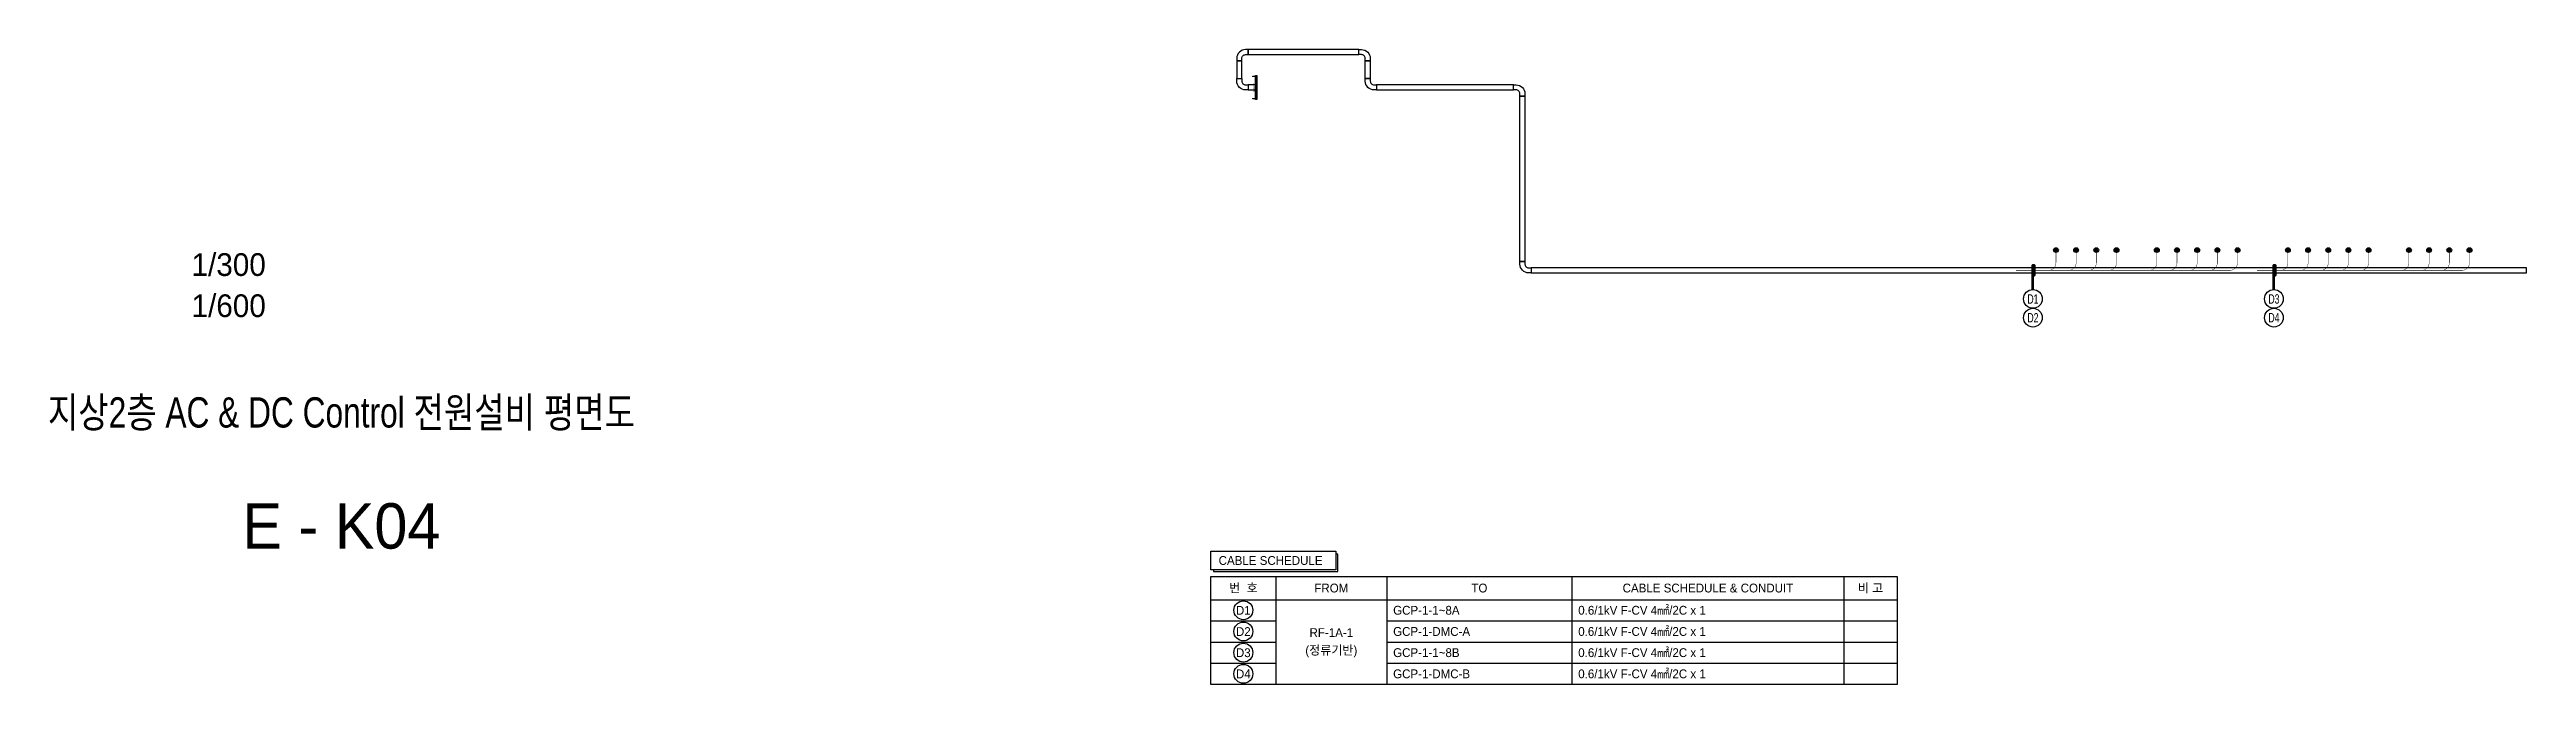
# Model space of a CAD drawing. Header units: millimetres. Extents: x 51585 to 374593, y 4425 to 1197630.
# Drawn here: x 221674 to 319909, y 206605 to 231775 of the extents above; entities that cross this region are included whole.
import ezdxf
from ezdxf.enums import TextEntityAlignment as Align

# ---------------------------------------------------------------- set-up
doc = ezdxf.new("R2010")
doc.units = ezdxf.units.MM
doc.header["$LTSCALE"] = 50
for name, color, linetype in [('-----26 Electrical Cable Tray_CONT', 3, 'Continuous'), ('-----29 Indicator', 1, 'Continuous'), ('-----30 Text', 2, 'Continuous'), ('-----41 Drawing Title', 2, 'Continuous'), ('-----42 Drawing Number', 2, 'Continuous'), ('-----43 Drawing Scale', 3, 'Continuous'), ('DC CONTROL CABLE', 1, 'Continuous')]:
    doc.layers.add(name, color=color, linetype=linetype)
doc.styles.add('ELEC', font='')
doc.styles.add('X-PLAN$0$ELEC', font='malgun.ttf')
doc.styles.add('돋움', font='')
doc.styles.get('ELEC').set_extended_font_data('Dotum')
doc.styles.get('돋움').set_extended_font_data('Dotum')

msp = doc.modelspace()

# ---------------------------------------------------------------- texts
at = {"layer": '-----30 Text', "linetype": 'Continuous', "style": 'ELEC', "width": 0.7}
for s, p in [('D1', (300336, 221888)), ('D3', (309894, 221888)), ('D2', (300336, 221145)), ('D4', (309894, 221145))]:
    msp.add_text(s, height=375, dxfattribs=at).set_placement(p, align=Align.MIDDLE)
at = {"layer": '-----41 Drawing Title', "style": 'ELEC', "width": 0.8}
msp.add_text('지상2층 AC & DC Control 전원설비 평면도', height=1200, dxfattribs=at).set_placement((233250, 217390), align=Align.MIDDLE_CENTER)
at = {"layer": '-----42 Drawing Number', "style": 'ELEC'}
msp.add_text('E - K04', height=1800, dxfattribs=at).set_placement((233250, 212890), align=Align.MIDDLE_CENTER)
at = {"layer": '-----43 Drawing Scale', "style": 'ELEC'}
for s, p in [('1/300', (228779, 223250)), ('1/600', (228779, 221620))]:
    msp.add_text(s, height=900, dxfattribs=at).set_placement(p, align=Align.MIDDLE_CENTER)
at = {"color": 0, "style": 'X-PLAN$0$ELEC', "width": 0.7}
msp.add_text('LV 트레이 건물용', height=50, rotation=90, dxfattribs=at).set_placement((269446, 230275), align=Align.MIDDLE_CENTER)

# ---------------------------------------------------------------- hatches: boundary and pattern name
at = {"layer": 'DC CONTROL CABLE', "linetype": 'Continuous'}
h = msp.add_hatch(color=256, dxfattribs=at)
edge = h.paths.add_edge_path()
edge.add_arc((301250, 223827), 93.6, 270, 630, ccw=False)
h = msp.add_hatch(color=256, dxfattribs=at)
edge = h.paths.add_edge_path()
edge.add_arc((302050, 223827), 93.6, 270, 630, ccw=False)
h = msp.add_hatch(color=256, dxfattribs=at)
edge = h.paths.add_edge_path()
edge.add_arc((302850, 223827), 93.6, 270, 630, ccw=False)
h = msp.add_hatch(color=256, dxfattribs=at)
edge = h.paths.add_edge_path()
edge.add_arc((303650, 223827), 93.6, 270, 630, ccw=False)
h = msp.add_hatch(color=256, dxfattribs=at)
edge = h.paths.add_edge_path()
edge.add_arc((305250, 223827), 93.6, 270, 630, ccw=False)
h = msp.add_hatch(color=256, dxfattribs=at)
edge = h.paths.add_edge_path()
edge.add_arc((306050, 223827), 93.6, 270, 630, ccw=False)
h = msp.add_hatch(color=256, dxfattribs=at)
edge = h.paths.add_edge_path()
edge.add_arc((306850, 223827), 93.6, 270, 630, ccw=False)
h = msp.add_hatch(color=256, dxfattribs=at)
edge = h.paths.add_edge_path()
edge.add_arc((307650, 223827), 93.6, 270, 630, ccw=False)
h = msp.add_hatch(color=256, dxfattribs=at)
edge = h.paths.add_edge_path()
edge.add_arc((308450, 223827), 93.6, 270, 630, ccw=False)
h = msp.add_hatch(color=256, dxfattribs=at)
edge = h.paths.add_edge_path()
edge.add_arc((310450, 223827), 93.6, 270, 630, ccw=False)
h = msp.add_hatch(color=256, dxfattribs=at)
edge = h.paths.add_edge_path()
edge.add_arc((311250, 223827), 93.6, 270, 630, ccw=False)
h = msp.add_hatch(color=256, dxfattribs=at)
edge = h.paths.add_edge_path()
edge.add_arc((312050, 223827), 93.6, 270, 630, ccw=False)
h = msp.add_hatch(color=256, dxfattribs=at)
edge = h.paths.add_edge_path()
edge.add_arc((312850, 223827), 93.6, 270, 630, ccw=False)
h = msp.add_hatch(color=256, dxfattribs=at)
edge = h.paths.add_edge_path()
edge.add_arc((313650, 223827), 93.6, 270, 630, ccw=False)
h = msp.add_hatch(color=256, dxfattribs=at)
edge = h.paths.add_edge_path()
edge.add_arc((315250, 223827), 93.6, 270, 630, ccw=False)
h = msp.add_hatch(color=256, dxfattribs=at)
edge = h.paths.add_edge_path()
edge.add_arc((316050, 223827), 93.6, 270, 630, ccw=False)
h = msp.add_hatch(color=256, dxfattribs=at)
edge = h.paths.add_edge_path()
edge.add_arc((316850, 223827), 93.6, 270, 630, ccw=False)
h = msp.add_hatch(color=256, dxfattribs=at)
edge = h.paths.add_edge_path()
edge.add_arc((317650, 223827), 93.6, 270, 630, ccw=False)

# ---------------------------------------------------------------- linework, layer by layer
at = {"layer": '-----26 Electrical Cable Tray_CONT'}
for points in [[(268962, 231425, -0.414214), (269112, 231575), (269212, 231575), (269212, 231775), (269112, 231775, 0.414214), (268762, 231425), (268762, 231325), (268962, 231325)], [(273856, 231425, 0.414214), (273706, 231575), (273606, 231575), (273606, 231775), (273706, 231775, -0.414214), (274056, 231425), (274056, 231325), (273856, 231325)], [(268962, 230525, 0.414214), (269112, 230375), (269212, 230375), (269212, 230175), (269112, 230175, -0.414214), (268762, 230525), (268762, 230625), (268962, 230625)], [(274056, 230525, 0.414214), (274206, 230375), (274306, 230375), (274306, 230175), (274206, 230175, -0.414214), (273856, 230525), (273856, 230625), (274056, 230625)], [(279989, 230025, 0.414214), (279839, 230175), (279739, 230175), (279739, 230375), (279839, 230375, -0.414214), (280189, 230025), (280189, 229925), (279989, 229925)], [(280189, 223272, 0.414214), (280339, 223122), (280439, 223122), (280439, 222922), (280339, 222922, -0.414214), (279989, 223272), (279989, 223372), (280189, 223372)]]:
    msp.add_lwpolyline(points, format="xyb", close=True, dxfattribs=at)
for points in [[(268962, 231325), (268762, 231325), (268762, 230625), (268962, 230625)], [(273606, 231575), (273606, 231775), (269212, 231775), (269212, 231575)], [(273856, 231325), (274056, 231325), (274056, 230625), (273856, 230625)], [(269500, 230175), (269500, 230375), (269212, 230375), (269212, 230175)], [(279739, 230175), (279739, 230375), (274306, 230375), (274306, 230175)], [(279989, 229925), (280189, 229925), (280189, 223372), (279989, 223372)], [(319909, 222922), (319909, 223122), (280439, 223122), (280439, 222922)]]:
    msp.add_lwpolyline(points, close=True, dxfattribs=at)
at = {"layer": '-----29 Indicator', "lineweight": 100}
for points in [[(300336, 222259), (300336, 222259), (300336, 223230), (300389, 223230), (300389, 222814), (300300, 222814)], [(309894, 222259), (309894, 222259), (309894, 223230), (309948, 223230), (309948, 222814), (309859, 222814)]]:
    msp.add_lwpolyline(points, dxfattribs=at)
at = {"layer": '-----29 Indicator'}
for centre in [(300336, 221888), (309894, 221888), (300336, 221145), (309894, 221145)]:
    msp.add_circle(centre, 371, dxfattribs=at)
at = {"color": 0}
for points in [[(269400, 230700), (269400, 230725), (269500, 230725), (269500, 229825), (269400, 229825), (269400, 229850)], [(269500, 230750), (269550, 230750), (269550, 229800), (269500, 229800), (269500, 230750)]]:
    msp.add_lwpolyline(points, dxfattribs=at)
at = {"layer": 'DC CONTROL CABLE', "linetype": 'Continuous'}
for points in [[(299218, 223022, 0, 202, 0), (299668, 223022, 0, 0, 0), (299869, 223022, 0, 0, 0)], [(308776, 223022, 0, 202, 0), (309226, 223022, 0, 0, 0), (309428, 223022, 0, 0, 0)]]:
    msp.add_lwpolyline(points, format="xyseb", dxfattribs=at)
at = {"layer": 'DC CONTROL CABLE', "linetype": 'Continuous', "const_width": 15}
for points in [[(308450, 223827), (308450, 223322, -0.414214), (308150, 223022), (299668, 223022)], [(301250, 223827), (301250, 223322, -0.414214), (300950, 223022), (300950, 223022)], [(302050, 223827), (302050, 223322, -0.414214), (301750, 223022), (301750, 223022)], [(302850, 223827), (302850, 223322, -0.414214), (302550, 223022), (302550, 223022)], [(303650, 223827), (303650, 223322, -0.414214), (303350, 223022), (303350, 223022)], [(305250, 223827), (305250, 223322, -0.414214), (304950, 223022), (304950, 223022)], [(306050, 223827), (306050, 223322, -0.414214), (305750, 223022), (305750, 223022)], [(306850, 223827), (306850, 223322, -0.414214), (306550, 223022), (306550, 223022)], [(307650, 223827), (307650, 223322, -0.414214), (307350, 223022), (307350, 223022)], [(317650, 223827), (317650, 223322, -0.414214), (317350, 223022), (309226, 223022)], [(310450, 223827), (310450, 223322, -0.414214), (310150, 223022), (310150, 223022)], [(311250, 223827), (311250, 223322, -0.414214), (310950, 223022), (310950, 223022)], [(312050, 223827), (312050, 223322, -0.414214), (311750, 223022), (311750, 223022)], [(312850, 223827), (312850, 223322, -0.414214), (312550, 223022), (312550, 223022)], [(313650, 223827), (313650, 223322, -0.414214), (313350, 223022), (313350, 223022)], [(315250, 223827), (315250, 223322, -0.414214), (314950, 223022), (314950, 223022)], [(316050, 223827), (316050, 223322, -0.414214), (315750, 223022), (315750, 223022)], [(316850, 223827), (316850, 223322, -0.414214), (316550, 223022), (316550, 223022)]]:
    msp.add_lwpolyline(points, format="xyb", dxfattribs=at)
at = {"layer": 'DC CONTROL CABLE', "linetype": 'Continuous'}
for centre in [(301250, 223827), (302050, 223827), (302850, 223827), (303650, 223827), (305250, 223827), (306050, 223827), (306850, 223827), (307650, 223827), (308450, 223827), (310450, 223827), (311250, 223827), (312050, 223827), (312850, 223827), (313650, 223827), (315250, 223827), (316050, 223827), (316850, 223827), (317650, 223827)]:
    msp.add_circle(centre, 93.8, dxfattribs=at)

msp.set_redraw_order([(e.dxf.handle, doc.entitydb.next_handle()) for e in msp.query("TEXT MTEXT ATTDEF DIMENSION ARC_DIMENSION")])  # texts and dimensions are drawn at this point

# ---------------------------------------------------------------- wipeouts: each hides what was drawn before it
msp.add_wipeout([(294953, 206605), (267737, 206605), (267737, 210889), (294953, 210889)]).dxf.layer = '-----29 Indicator'

# ---------------------------------------------------------------- next in the draw order: linework, layer by layer
at = {"layer": '-----29 Indicator'}
for points in [[(267736, 211886), (272695, 211886), (272695, 211151), (267736, 211151)], [(294953, 206605), (267737, 206605), (267737, 210889), (294953, 210889)]]:
    msp.add_lwpolyline(points, close=True, dxfattribs=at)
for points in [[(267834, 211151), (267834, 211088), (272765, 211088), (272765, 211774), (272695, 211774)], [(270307, 210889), (270307, 206605)], [(274712, 210889), (274712, 206605)], [(282053, 210889), (282053, 206605)], [(292840, 210889), (292840, 206605)], [(267737, 209965), (294953, 209965)], [(267737, 209965), (294953, 209965)], [(267737, 209125), (270307, 209125)], [(267737, 208285), (270307, 208285)], [(274712, 209125), (294953, 209125)], [(274712, 208285), (294953, 208285)], [(267737, 207445), (270307, 207445)], [(274712, 207445), (294953, 207445)]]:
    msp.add_lwpolyline(points, dxfattribs=at)
for centre in [(269022, 209545), (269022, 208705), (269022, 207865), (269022, 207025)]:
    msp.add_circle(centre, 375, dxfattribs=at)

# ---------------------------------------------------------------- next in the draw order: texts
at = {"layer": '-----30 Text', "style": '돋움'}
msp.add_text('CABLE SCHEDULE', height=350, dxfattribs=at).set_placement((268041, 211344))
for s, p in [('번  호', (269022, 210427)), ('FROM', (272510, 210427)), ('TO', (278383, 210427)), ('CABLE SCHEDULE & CONDUIT', (287447, 210427)), ('비 고', (293897, 210427)), ('RF-1A-1', (272510, 208660)), ('(정류기반)', (272510, 207960))]:
    msp.add_text(s, height=350, dxfattribs=at).set_placement(p, align=Align.MIDDLE_CENTER)
for s, p in [('D1', (269018, 209543)), ('D2', (269018, 208703)), ('D3', (269018, 207863)), ('D4', (269018, 207023))]:
    msp.add_text(s, height=350, dxfattribs=at).set_placement(p, align=Align.MIDDLE)
for s, p in [('GCP-1-1~8A', (274962, 209545)), ('0.6/1kV F-CV 4㎟/2C x 1', (282303, 209545)), ('GCP-1-DMC-A', (274962, 208705)), ('0.6/1kV F-CV 4㎟/2C x 1', (282303, 208705)), ('GCP-1-1~8B', (274962, 207865)), ('0.6/1kV F-CV 4㎟/2C x 1', (282303, 207865)), ('GCP-1-DMC-B', (274962, 207025)), ('0.6/1kV F-CV 4㎟/2C x 1', (282303, 207025))]:
    msp.add_text(s, height=350, dxfattribs=at).set_placement(p, align=Align.MIDDLE_LEFT)

doc.saveas('drawing.dxf')
